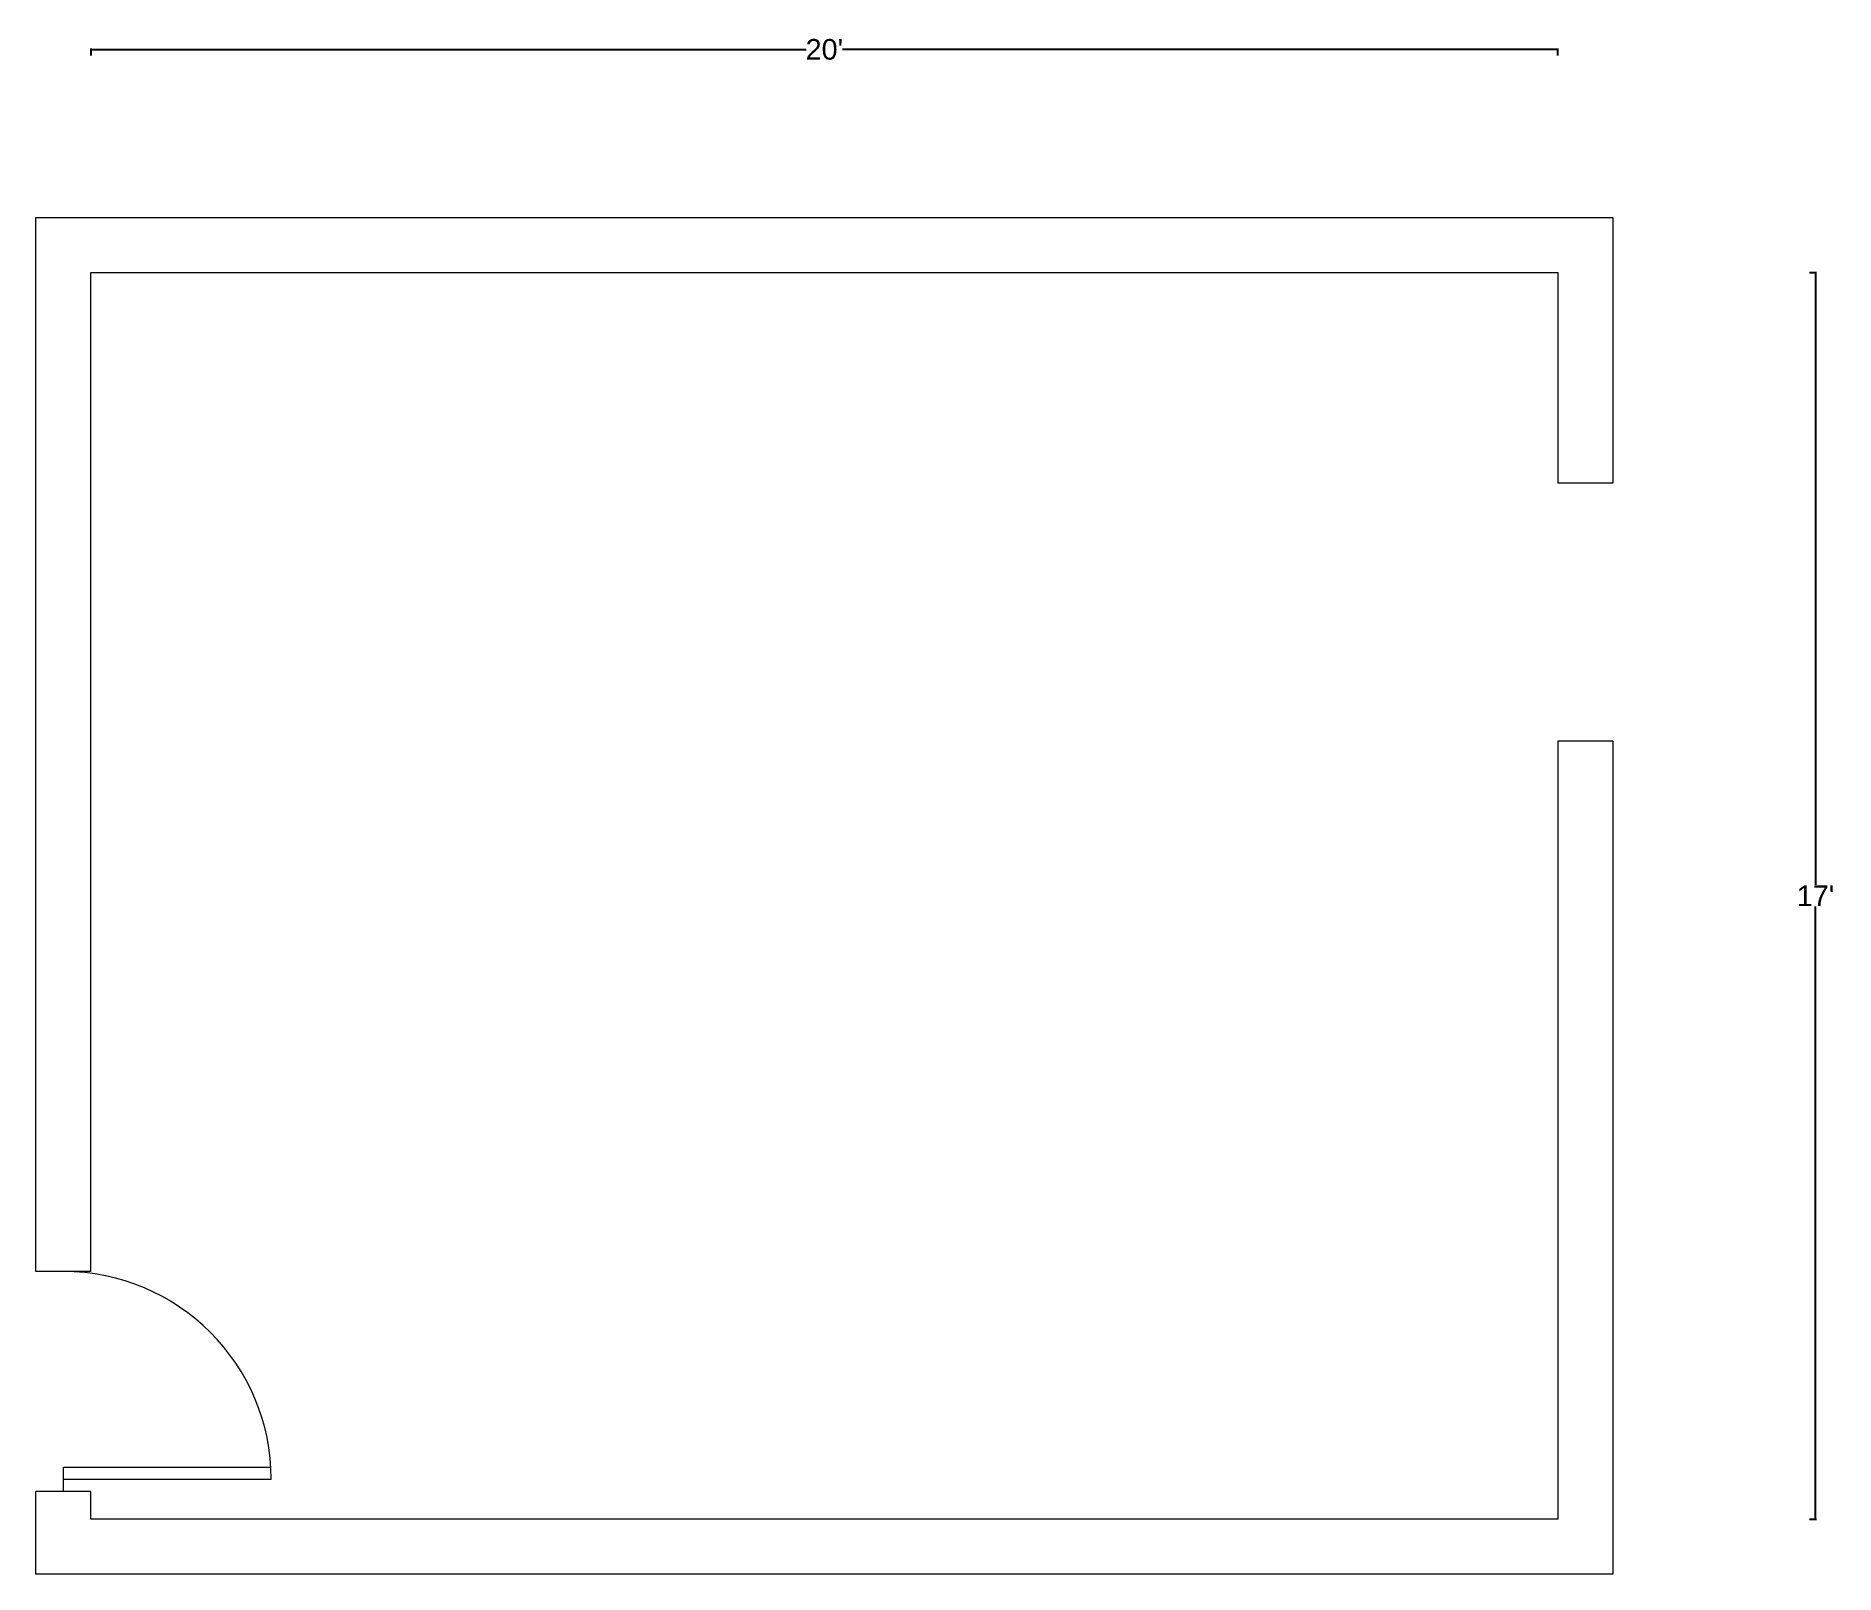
# Model space of a CAD drawing. Header units: inches. Extents: x 8153 to 31850, y 6705 to 21670.
# Drawn here: x 8603.3 to 8897.6, y 6704.7 to 6956.4 of the extents above; entities that cross this region are included whole.
import ezdxf

# ---------------------------------------------------------------- set-up
doc = ezdxf.new("R2010")
doc.units = ezdxf.units.IN
doc.header["$MEASUREMENT"] = 0
for name, color, linetype, lineweight in [('fixtures', 25, 'Continuous', 0), ('Wall', 1, 'Continuous', 9), ('window', 5, 'Continuous', 5)]:
    doc.layers.add(name, color=color, linetype=linetype, lineweight=lineweight)
doc.styles.get("Standard").update_dxf_attribs({"font": 'arial.ttf'})
doc.dimstyles.get("Standard").update_dxf_attribs({"dimtxt": 3.375, "dimasz": 0.18, "dimexe": 0.18, "dimexo": 0.0625, "dimgap": 0.09, "dimtad": 0, "dimtih": 1, "dimtoh": 1, "dimdec": 4, "dimzin": 0, "dimdsep": 46, "dimlunit": 4, "dimtxsty": 'Standard', "dimblk": 'ARCHTICK', "dimcen": 0.09, "dimadec": 0, "dimazin": 0, "dimtfac": 1, "dimtdec": 4, "dimtofl": 0, "dimtmove": 0, "dimatfit": 3, "dimldrblk": 'ARCHTICK', "dimfxl": 1, "dimtolj": 1, "dimtzin": 0, "dimarcsym": 0})

msp = doc.modelspace()

# ---------------------------------------------------------------- blocks, each defined once
blk = doc.blocks.new('_ArchTick')
at = {"color": 0, "linetype": 'ByBlock', "const_width": 0.15}
blk.add_lwpolyline([(-0.5, -0.5), (0.5, 0.5)], dxfattribs=at)
blk = doc.blocks.new('*D12')
at = {"layer": 'Defpoints', "color": 0, "transparency": 16777216}
for p in [(8852.27, 6917.73), (8852.27, 6713.73), (8894.45, 6713.73)]:
    blk.add_point(p, dxfattribs=at)
at = {"layer": 'window', "color": 0, "lineweight": -2, "transparency": 16777216}
for p, q in [((8893.45, 6917.73), (8894.63, 6917.73)), ((8894.45, 6917.73), (8894.45, 6817.52)), ((8894.45, 6713.73), (8894.45, 6813.95)), ((8893.45, 6713.73), (8894.63, 6713.73))]:
    blk.add_line(p, q, dxfattribs=at)
at = {"layer": 'window', "color": 0, "lineweight": -2, "transparency": 16777216, "xscale": 0.18, "yscale": 0.18, "zscale": 0.18}
for p, rotation in [((8894.45, 6917.73), 90), ((8894.45, 6713.73), 270)]:
    blk.add_blockref('_ArchTick', p, dxfattribs=dict(at, rotation=rotation))
at = {"layer": 'window', "color": 0, "transparency": 16777216, "insert": (8894.45, 6815.73), "char_height": 3.375, "attachment_point": 5}
blk.add_mtext("\\A1;17'", dxfattribs=at)
blk = doc.blocks.new('*D13')
at = {"layer": 'Defpoints', "color": 0, "transparency": 16777216}
for p in [(8852.27, 6954.23), (8612.27, 6917.73), (8852.27, 6917.73)]:
    blk.add_point(p, dxfattribs=at)
at = {"layer": 'window', "color": 0, "lineweight": -2, "transparency": 16777216}
for p, q in [((8612.27, 6953.23), (8612.27, 6954.41)), ((8612.27, 6954.23), (8729.28, 6954.23)), ((8852.27, 6954.23), (8735.25, 6954.23)), ((8852.27, 6953.23), (8852.27, 6954.41))]:
    blk.add_line(p, q, dxfattribs=at)
at = {"layer": 'window', "color": 0, "lineweight": -2, "transparency": 16777216, "xscale": 0.18, "yscale": 0.18, "zscale": 0.18, "rotation": 180}
blk.add_blockref('_ArchTick', (8612.27, 6954.23), dxfattribs=at)
at = {"layer": 'window', "color": 0, "lineweight": -2, "transparency": 16777216, "xscale": 0.18, "yscale": 0.18, "zscale": 0.18}
blk.add_blockref('_ArchTick', (8852.27, 6954.23), dxfattribs=at)
at = {"layer": 'window', "color": 0, "transparency": 16777216, "insert": (8732.27, 6954.23), "char_height": 3.375, "attachment_point": 5}
blk.add_mtext("\\A1;20'", dxfattribs=at)

# ---------------------------------------------------------------- dimensions: what is measured, and where the dimension line sits
at = {"layer": 'window', "color": 0}
dim = msp.add_linear_dim(base=(8852.26543, 6954.22676), p1=(8612.26543, 6917.73219), p2=(8852.26543, 6917.73219), dimstyle='Standard', dxfattribs=at)
dim.commit()
dim.dimension.update_dxf_attribs({"geometry": '*D13', "text_midpoint": (8732.26543, 6954.22676)})
dim = msp.add_linear_dim(base=(8894.44981, 6713.73219), p1=(8852.26543, 6917.73219), p2=(8852.26543, 6713.73219), angle=90, dimstyle='Standard', dxfattribs=at)
dim.commit()
dim.dimension.update_dxf_attribs({"geometry": '*D12', "text_midpoint": (8894.44981, 6815.73219)})

# ---------------------------------------------------------------- linework, layer by layer
at = {"layer": 'fixtures', "color": 2}
for p, q in [((8607.76543, 6722.23219), (8641.76543, 6722.23219)), ((8607.76543, 6718.23219), (8607.76543, 6720.23219)), ((8607.76543, 6720.23219), (8641.76543, 6720.23219))]:
    msp.add_line(p, q, dxfattribs=at)
at = {"layer": 'fixtures'}
msp.add_line((8607.76543, 6720.23219), (8607.76543, 6722.23219), dxfattribs=at)
at = {"layer": 'fixtures', "color": 2}
msp.add_arc((8607.76543, 6720.23219), 34, 0, 90, dxfattribs=at)
at = {"layer": 'Wall'}
for p, q in [((8603.26543, 6926.73219), (8861.26543, 6926.73219)), ((8603.26543, 6754.23219), (8603.26543, 6926.73219)), ((8861.26543, 6926.73219), (8861.26543, 6883.24545)), ((8612.26543, 6917.73219), (8852.26543, 6917.73219)), ((8612.26543, 6754.23219), (8612.26543, 6917.73219)), ((8852.26543, 6917.73219), (8852.26543, 6883.24545)), ((8852.26543, 6841.05917), (8852.26543, 6713.73219)), ((8861.26543, 6841.05917), (8861.26543, 6704.73219)), ((8612.26543, 6754.23219), (8603.26543, 6754.23219)), ((8603.26543, 6704.73219), (8603.26543, 6718.23219)), ((8612.26543, 6718.23219), (8603.26543, 6718.23219)), ((8612.26543, 6713.73219), (8612.26543, 6718.23219)), ((8852.26543, 6713.73219), (8612.26543, 6713.73219)), ((8861.26543, 6704.73219), (8603.26543, 6704.73219))]:
    msp.add_line(p, q, dxfattribs=at)
at = {"layer": 'Wall', "color": 1}
for p, q in [((8861.26543, 6883.24545), (8852.26543, 6883.24545)), ((8861.26543, 6841.05917), (8852.26543, 6841.05917))]:
    msp.add_line(p, q, dxfattribs=at)

msp.set_redraw_order([(e.dxf.handle, doc.entitydb.next_handle()) for e in msp.query("TEXT MTEXT ATTDEF DIMENSION ARC_DIMENSION")])  # texts and dimensions are drawn at this point

doc.saveas('drawing.dxf')
